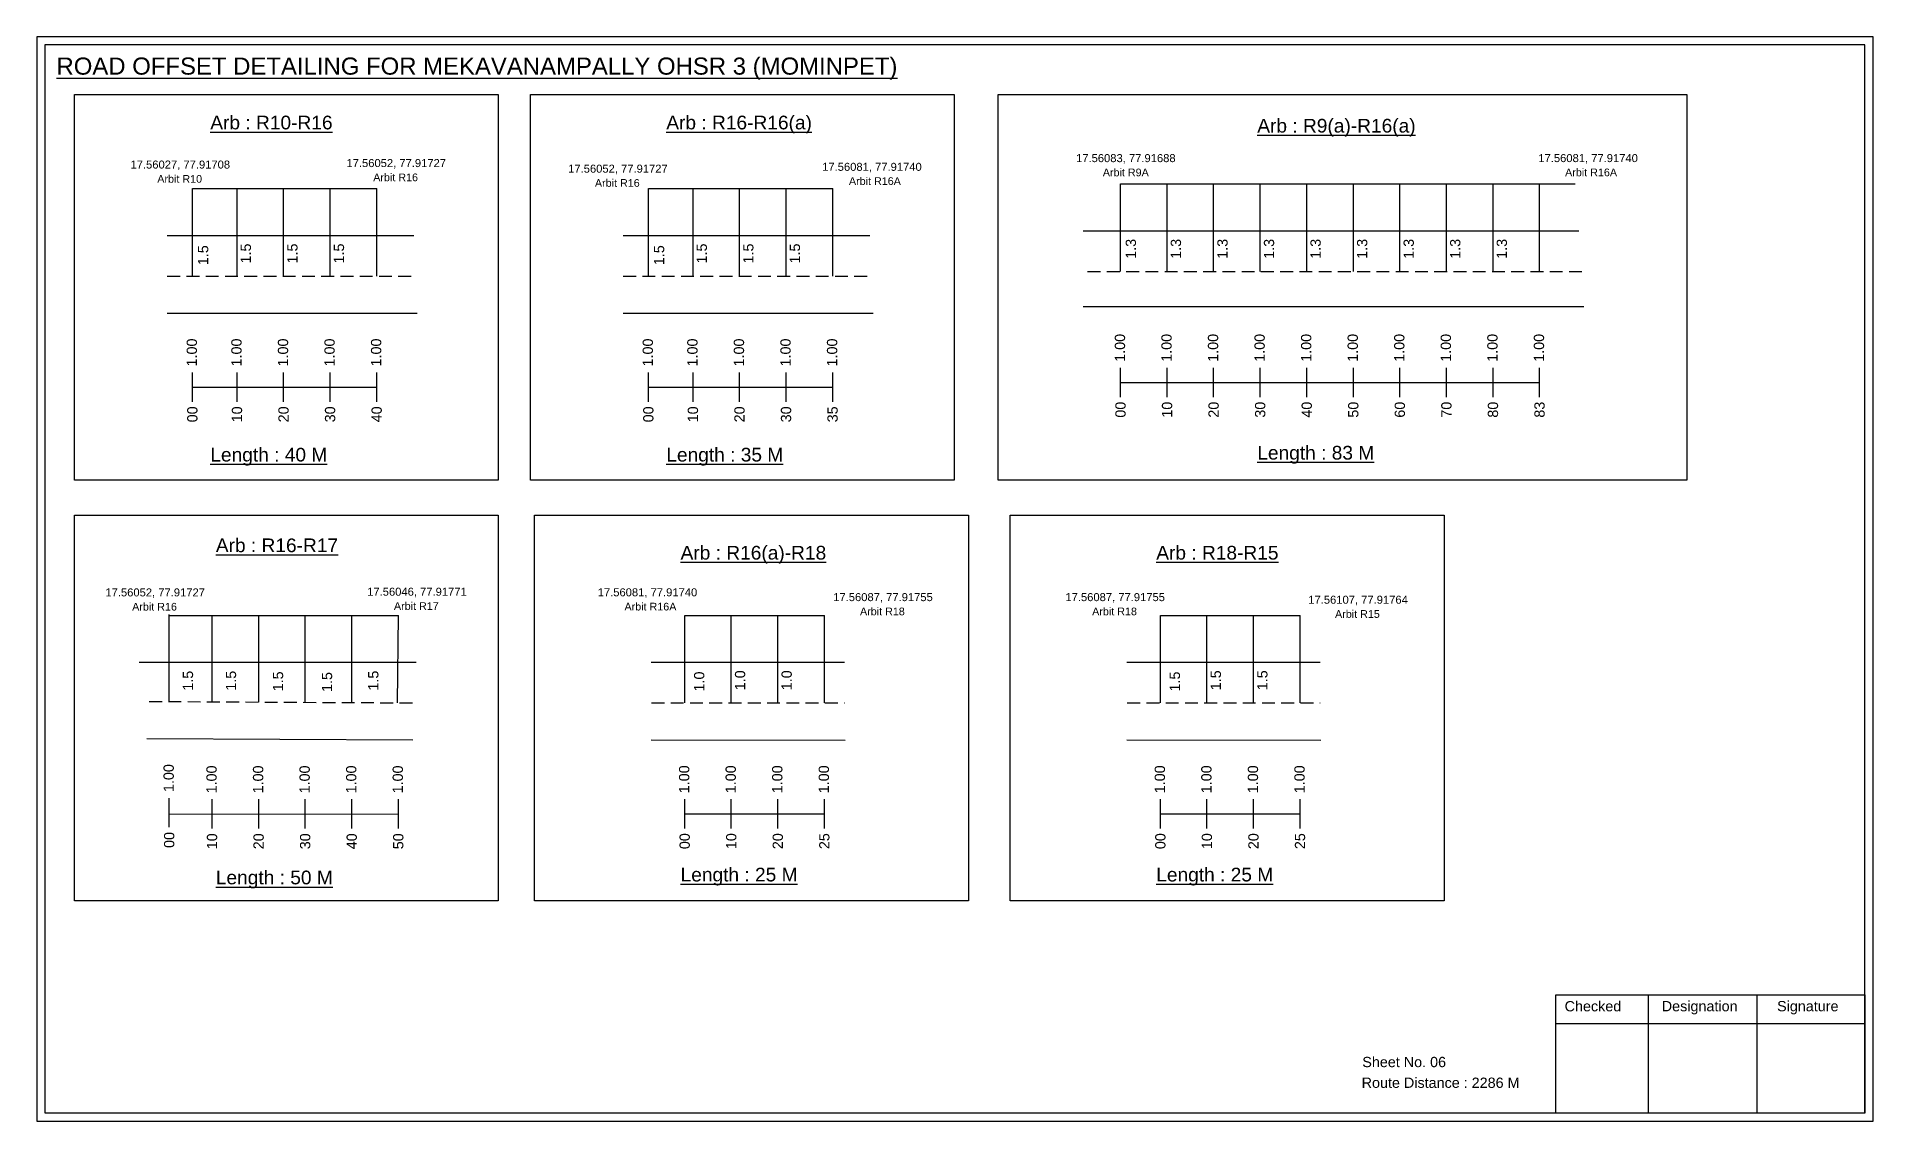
# Model space of a CAD drawing. Header units: inches. Extents: x 1241 to 8862, y 322 to 2472.
# Drawn here: x 7639 to 8176, y 324 to 641 of the extents above; entities that cross this region are included whole.
import ezdxf

# ---------------------------------------------------------------- set-up
doc = ezdxf.new("R2010")
doc.units = ezdxf.units.IN
doc.header["$MEASUREMENT"] = 0
doc.linetypes.add('DASHED2', pattern=[0.375, 0.25, -0.125])
doc.layers.add('PDF_Geometry', color=7, linetype='Continuous')
doc.layers.add('PDF_Text', color=5, linetype='Continuous')
doc.styles.add('PDF Arial', font='arial.ttf')
doc.styles.get("Standard").update_dxf_attribs({"font": 'arial.ttf'})

msp = doc.modelspace()

# ---------------------------------------------------------------- texts
at = {"color": 242, "true_color": 0xcd2027}
for s, height, p in [('%%UROAD OFFSET DETAILING FOR MEKAVANAMPALLY OHSR 3 (MOMINPET)', 5, (7644.89, 630.04)), ('%%UArb : R10-R16', 4, (7689.82, 614.06)), ('%%UArb : R16-R16(a)', 4, (7823.02, 614.06)), ('%%UArb : R9(a)-R16(a)', 4, (7995.65, 613.13)), ('%%ULength : 40 M', 4, (7689.82, 517.06)), ('%%ULength : 35 M', 4, (7823.02, 517.06)), ('%%ULength : 83 M', 4, (7995.65, 517.63)), ('%%UArb : R16-R17', 4, (7691.43, 490.59)), ('%%UArb : R16(a)-R18', 4, (7827.19, 488.43)), ('%%UArb : R18-R15', 4, (7966.14, 488.43)), ('%%ULength : 50 M', 4, (7691.43, 393.59)), ('%%ULength : 25 M', 4, (7827.19, 394.43)), ('%%ULength : 25 M', 4, (7966.14, 394.43))]:
    msp.add_text(s, height=height, dxfattribs=at).set_placement(p)
at = {"color": 5}
for s, height, p in [('17.56083, 77.91688', 2.34, (7942.71, 604.49)), ('17.56081, 77.91740', 2.34, (8077.75, 604.5)), ('17.56027, 77.91708', 2.34, (7666.51, 602.61)), ('Arbit R10', 2.246, (7674.33, 598.48)), ('17.56052, 77.91727', 2.34, (7729.59, 603.05)), ('Arbit R16', 2.246, (7737.41, 598.92)), ('17.56052, 77.91727', 2.34, (7794.35, 601.41)), ('17.56081, 77.91740', 2.34, (7868.55, 601.95)), ('Arbit R9A', 2.246, (7950.53, 600.36)), ('Arbit R16A', 2.246, (8085.57, 600.37)), ('Arbit R16', 2.246, (7802.17, 597.29)), ('Arbit R16A', 2.246, (7876.37, 597.83)), ('17.56052, 77.91727', 2.34, (7659.17, 477.67)), ('17.56046, 77.91771', 2.34, (7735.64, 477.87)), ('17.56081, 77.91740', 2.34, (7802.98, 477.7)), ('17.56087, 77.91755', 2.34, (7871.78, 476.29)), ('17.56087, 77.91755', 2.34, (7939.6, 476.29)), ('17.56107, 77.91764', 2.34, (8010.55, 475.53)), ('Arbit R16', 2.246, (7666.99, 473.54)), ('Arbit R17', 2.246, (7743.46, 473.74)), ('Arbit R16A', 2.246, (7810.8, 473.57)), ('Arbit R18', 2.246, (7879.6, 472.16)), ('Arbit R18', 2.246, (7947.42, 472.16)), ('Arbit R15', 2.246, (8018.37, 471.41))]:
    msp.add_text(s, height=height, dxfattribs=at).set_placement(p)
for s, p in [('1.5', (7689.22, 574.4)), ('1.5', (7701.69, 574.9)), ('1.5', (7715.29, 574.9)), ('1.5', (7728.89, 574.9)), ('1.5', (7822.41, 574.4)), ('1.5', (7834.88, 574.9)), ('1.5', (7848.48, 574.9)), ('1.5', (7862.08, 574.9)), ('1.3', (7960.22, 576.26)), ('1.3', (7973.38, 576.26)), ('1.3', (7986.98, 576.26)), ('1.3', (8000.58, 576.26)), ('1.3', (8014.18, 576.26)), ('1.3', (8027.78, 576.26)), ('1.3', (8041.38, 576.26)), ('1.3', (8054.98, 576.26)), ('1.3', (8068.58, 576.26)), ('1.5', (7684.79, 450.13)), ('1.5', (7697.36, 450.13)), ('1.5', (7711.1, 449.94)), ('1.5', (7725.41, 449.75)), ('1.5', (7738.93, 450.16)), ('1.0', (7834.12, 449.9)), ('1.0', (7846.07, 450.26)), ('1.0', (7859.67, 450.26)), ('1.5', (7973.07, 449.9)), ('1.5', (7985.03, 450.26)), ('1.5', (7998.63, 450.26))]:
    msp.add_text(s, height=3, rotation=90).set_placement(p)
at = {"color": 217, "true_color": 0x93278f}
for s, p in [('1.00', (7685.91, 544.82)), ('1.00', (7698.95, 544.82)), ('1.00', (7712.55, 544.82)), ('1.00', (7726.15, 544.82)), ('1.00', (7739.75, 544.82)), ('1.00', (7819.11, 544.82)), ('1.00', (7832.14, 544.82)), ('1.00', (7845.74, 544.82)), ('1.00', (7859.34, 544.82)), ('1.00', (7872.94, 544.82)), ('1.00', (7957.03, 546.18)), ('1.00', (7970.63, 546.18)), ('1.00', (7984.23, 546.18)), ('1.00', (7997.83, 546.18)), ('1.00', (8011.43, 546.18)), ('1.00', (8025.03, 546.18)), ('1.00', (8038.63, 546.18)), ('1.00', (8052.23, 546.18)), ('1.00', (8065.83, 546.18)), ('1.00', (8079.43, 546.18)), ('00', (7686.06, 528.5)), ('10', (7699.1, 528.5)), ('20', (7712.7, 528.5)), ('30', (7726.3, 528.5)), ('40', (7739.9, 528.5)), ('00', (7819.26, 528.5)), ('10', (7832.29, 528.5)), ('20', (7845.89, 528.5)), ('30', (7859.49, 528.5)), ('35', (7873.09, 528.5)), ('00', (7957.19, 529.86)), ('10', (7970.79, 529.86)), ('20', (7984.39, 529.86)), ('30', (7997.99, 529.86)), ('40', (8011.59, 529.86)), ('50', (8025.19, 529.86)), ('60', (8038.79, 529.86)), ('70', (8052.39, 529.86)), ('80', (8065.99, 529.86)), ('83', (8079.59, 529.86)), ('1.00', (7679.15, 420.53)), ('1.00', (7691.67, 420.14)), ('1.00', (7705.27, 420.14)), ('1.00', (7718.87, 420.14)), ('1.00', (7732.47, 420.14)), ('1.00', (7746.07, 420.14)), ('1.00', (7829.73, 420.18)), ('1.00', (7843.33, 420.18)), ('1.00', (7856.93, 420.18)), ('1.00', (7870.53, 420.18)), ('1.00', (7968.68, 420.18)), ('1.00', (7982.28, 420.18)), ('1.00', (7995.88, 420.18)), ('1.00', (8009.48, 420.18)), ('00', (7679.3, 404.21)), ('10', (7691.82, 403.82)), ('20', (7705.42, 403.82)), ('30', (7719.02, 403.82)), ('40', (7732.62, 403.82)), ('50', (7746.22, 403.82)), ('00', (7829.88, 403.86)), ('10', (7843.48, 403.86)), ('20', (7857.08, 403.86)), ('25', (7870.68, 403.86)), ('00', (7968.83, 403.86)), ('10', (7982.43, 403.86)), ('20', (7996.03, 403.86)), ('25', (8009.63, 403.86))]:
    msp.add_text(s, height=3, rotation=90, dxfattribs=at).set_placement(p)
for s, p in [('Sheet No. 06', (8026.33, 340.2)), ('Route Distance : 2286 M', (8026.14, 334.15))]:
    msp.add_text(s, height=3).set_placement(p)
at = {"layer": 'PDF_Text', "color": 7, "attachment_point": 7, "style": 'PDF Arial'}
for s, insert, char_height in [('Checked', (8085.43, 356.45), 3.001), ('Designation', (8113.81, 355.61), 3.0006), ('Signature', (8147.49, 355.61), 3.001)]:
    msp.add_mtext(s, dxfattribs=dict(at, insert=insert, char_height=char_height))

# ---------------------------------------------------------------- linework, layer by layer
at = {"color": 5}
for p, q in [((7684.59, 596.76), (7738.42, 596.76)), ((7817.78, 596.76), (7871.62, 596.76)), ((7955.71, 598.12), (8088.49, 598.12)), ((7828.4, 472.12), (7869.2, 472.12)), ((7967.36, 472.12), (8008.16, 472.12)), ((7677.83, 472.08), (7744.75, 472.08))]:
    msp.add_line(p, q, dxfattribs=at)
for p, q in [((7684.59, 571.23), (7684.59, 596.76)), ((7697.62, 571.23), (7697.62, 596.76)), ((7711.22, 571.23), (7711.22, 596.76)), ((7724.82, 571.23), (7724.82, 596.76)), ((7738.42, 571.23), (7738.42, 596.76)), ((7817.78, 571.23), (7817.78, 596.76)), ((7830.82, 571.23), (7830.82, 596.76)), ((7844.42, 571.23), (7844.42, 596.76)), ((7858.02, 571.23), (7858.02, 596.76)), ((7871.62, 571.23), (7871.62, 596.76)), ((7955.71, 572.58), (7955.71, 598.12)), ((7969.31, 572.58), (7969.31, 598.12)), ((7982.91, 572.58), (7982.91, 598.12)), ((7996.51, 572.58), (7996.51, 598.12)), ((8010.11, 572.58), (8010.11, 598.12)), ((8023.71, 572.58), (8023.71, 598.12)), ((8037.31, 572.58), (8037.31, 598.12)), ((8050.91, 572.58), (8050.91, 598.12)), ((8064.51, 572.58), (8064.51, 598.12)), ((8078.11, 572.58), (8078.11, 598.12)), ((7677.24, 583.11), (7749.27, 583.11)), ((7810.44, 583.11), (7882.47, 583.11)), ((7944.83, 584.47), (8089.62, 584.47)), ((7677.24, 560.43), (7750.27, 560.43)), ((7810.44, 560.43), (7883.47, 560.43)), ((8091.03, 562.28), (7944.83, 562.28)), ((7677.83, 446.85), (7677.83, 472.38)), ((7828.4, 446.59), (7828.4, 472.12)), ((7842, 446.59), (7842, 472.12)), ((7855.6, 446.59), (7855.6, 472.12)), ((7869.2, 446.59), (7869.2, 472.12)), ((7967.36, 446.59), (7967.36, 472.12)), ((7980.96, 446.59), (7980.96, 472.12)), ((7994.56, 446.59), (7994.56, 472.12)), ((8008.16, 446.59), (8008.16, 472.12)), ((7690.35, 446.8), (7690.35, 472.08)), ((7703.95, 446.74), (7703.95, 472.08)), ((7717.55, 446.81), (7717.55, 472.08)), ((7731.15, 446.55), (7731.15, 472.08)), ((7744.52, 446.58), (7744.75, 472.08)), ((7750, 458.41), (7669.04, 458.41)), ((7818.57, 458.47), (7875.05, 458.47)), ((7957.52, 458.47), (8014.01, 458.47)), ((7671.25, 436.21), (7748.98, 435.78)), ((7818.57, 435.79), (7875.28, 435.66)), ((7957.52, 435.79), (8014.23, 435.66))]:
    msp.add_line(p, q)
at = {"linetype": 'DASHED2', "ltscale": 15}
for p, q in [((7677.24, 571.23), (7749.77, 571.23)), ((7810.44, 571.23), (7882.97, 571.23)), ((7946.1, 572.58), (8090.46, 572.58)), ((7671.97, 446.99), (7750.25, 446.58)), ((7818.71, 446.59), (7875.05, 446.59)), ((7957.67, 446.59), (8014.01, 446.59))]:
    msp.add_line(p, q, dxfattribs=at)
at = {"color": 217, "true_color": 0x93278f}
for p, q in [((7684.59, 534.53), (7684.59, 543.08)), ((7697.62, 534.53), (7697.62, 543.08)), ((7711.22, 534.53), (7711.22, 543.08)), ((7724.82, 534.53), (7724.82, 543.08)), ((7738.42, 534.53), (7738.42, 543.08)), ((7817.78, 534.53), (7817.78, 543.08)), ((7830.82, 534.53), (7830.82, 543.08)), ((7844.42, 534.53), (7844.42, 543.08)), ((7858.02, 534.53), (7858.02, 543.08)), ((7871.62, 534.53), (7871.62, 543.08)), ((7955.71, 535.89), (7955.71, 544.44)), ((7969.31, 535.89), (7969.31, 544.44)), ((7982.91, 535.89), (7982.91, 544.44)), ((7996.51, 535.89), (7996.51, 544.44)), ((8010.11, 535.89), (8010.11, 544.44)), ((8023.71, 535.89), (8023.71, 544.44)), ((8037.31, 535.89), (8037.31, 544.44)), ((8050.91, 535.89), (8050.91, 544.44)), ((8064.51, 535.89), (8064.51, 544.44)), ((8078.11, 535.89), (8078.11, 544.44)), ((7684.59, 538.8), (7738.42, 538.81)), ((7817.78, 538.8), (7871.62, 538.81)), ((7955.71, 540.15), (8078.11, 540.18)), ((7677.83, 410.24), (7677.83, 418.79)), ((7677.83, 414.12), (7744.75, 414.13)), ((7690.35, 409.85), (7690.35, 418.41)), ((7703.95, 409.85), (7703.95, 418.41)), ((7717.55, 409.85), (7717.55, 418.41)), ((7731.15, 409.85), (7731.15, 418.41)), ((7744.75, 409.85), (7744.75, 418.41)), ((7828.4, 409.89), (7828.4, 418.45)), ((7828.4, 414.16), (7869.2, 414.17)), ((7842, 409.89), (7842, 418.45)), ((7855.6, 409.89), (7855.6, 418.45)), ((7869.2, 409.89), (7869.2, 418.45)), ((7967.36, 409.89), (7967.36, 418.45)), ((7967.36, 414.16), (8008.16, 414.17)), ((7980.96, 409.89), (7980.96, 418.45)), ((7994.56, 409.89), (7994.56, 418.45)), ((8008.16, 409.89), (8008.16, 418.45))]:
    msp.add_line(p, q, dxfattribs=at)
for points in [[(7650.12, 624.25), (7773.93, 624.25), (7773.93, 511.57), (7650.12, 511.57)], [(7783.32, 624.25), (7907.12, 624.25), (7907.12, 511.57), (7783.32, 511.57)], [(7919.93, 624.25), (8121.17, 624.25), (8121.17, 511.57), (7919.93, 511.57)], [(7650.12, 501.44), (7773.93, 501.44), (7773.93, 388.76), (7650.12, 388.76)], [(7784.54, 501.44), (7911.29, 501.44), (7911.29, 388.76), (7784.54, 388.76)], [(7923.5, 501.44), (8050.25, 501.44), (8050.25, 388.76), (7923.5, 388.76)]]:
    msp.add_lwpolyline(points, close=True)
at = {"layer": 'PDF_Geometry'}
for points in [[(7639.11, 641.11), (7639.11, 324.4), (8175.59, 324.4), (8175.59, 641.11)], [(7641.44, 638.78), (7641.44, 326.82), (8173.17, 326.82), (8173.17, 638.78)]]:
    msp.add_lwpolyline(points, close=True, dxfattribs=at)
at = {"layer": 'PDF_Geometry', "color": 242, "true_color": 0xcc1f26}
msp.add_lwpolyline([(8173.17, 326.72), (8082.83, 326.72), (8082.83, 361.33), (8173.17, 361.33)], close=True, dxfattribs=at)
for points in [[(8109.81, 361.33), (8109.81, 326.72)], [(8141.54, 361.33), (8141.54, 326.72)], [(8082.83, 352.96), (8173.17, 352.96)]]:
    msp.add_lwpolyline(points, dxfattribs=at)

msp.set_redraw_order([(e.dxf.handle, doc.entitydb.next_handle()) for e in msp.query("TEXT MTEXT ATTDEF DIMENSION ARC_DIMENSION")])  # texts and dimensions are drawn at this point

doc.saveas('drawing.dxf')
